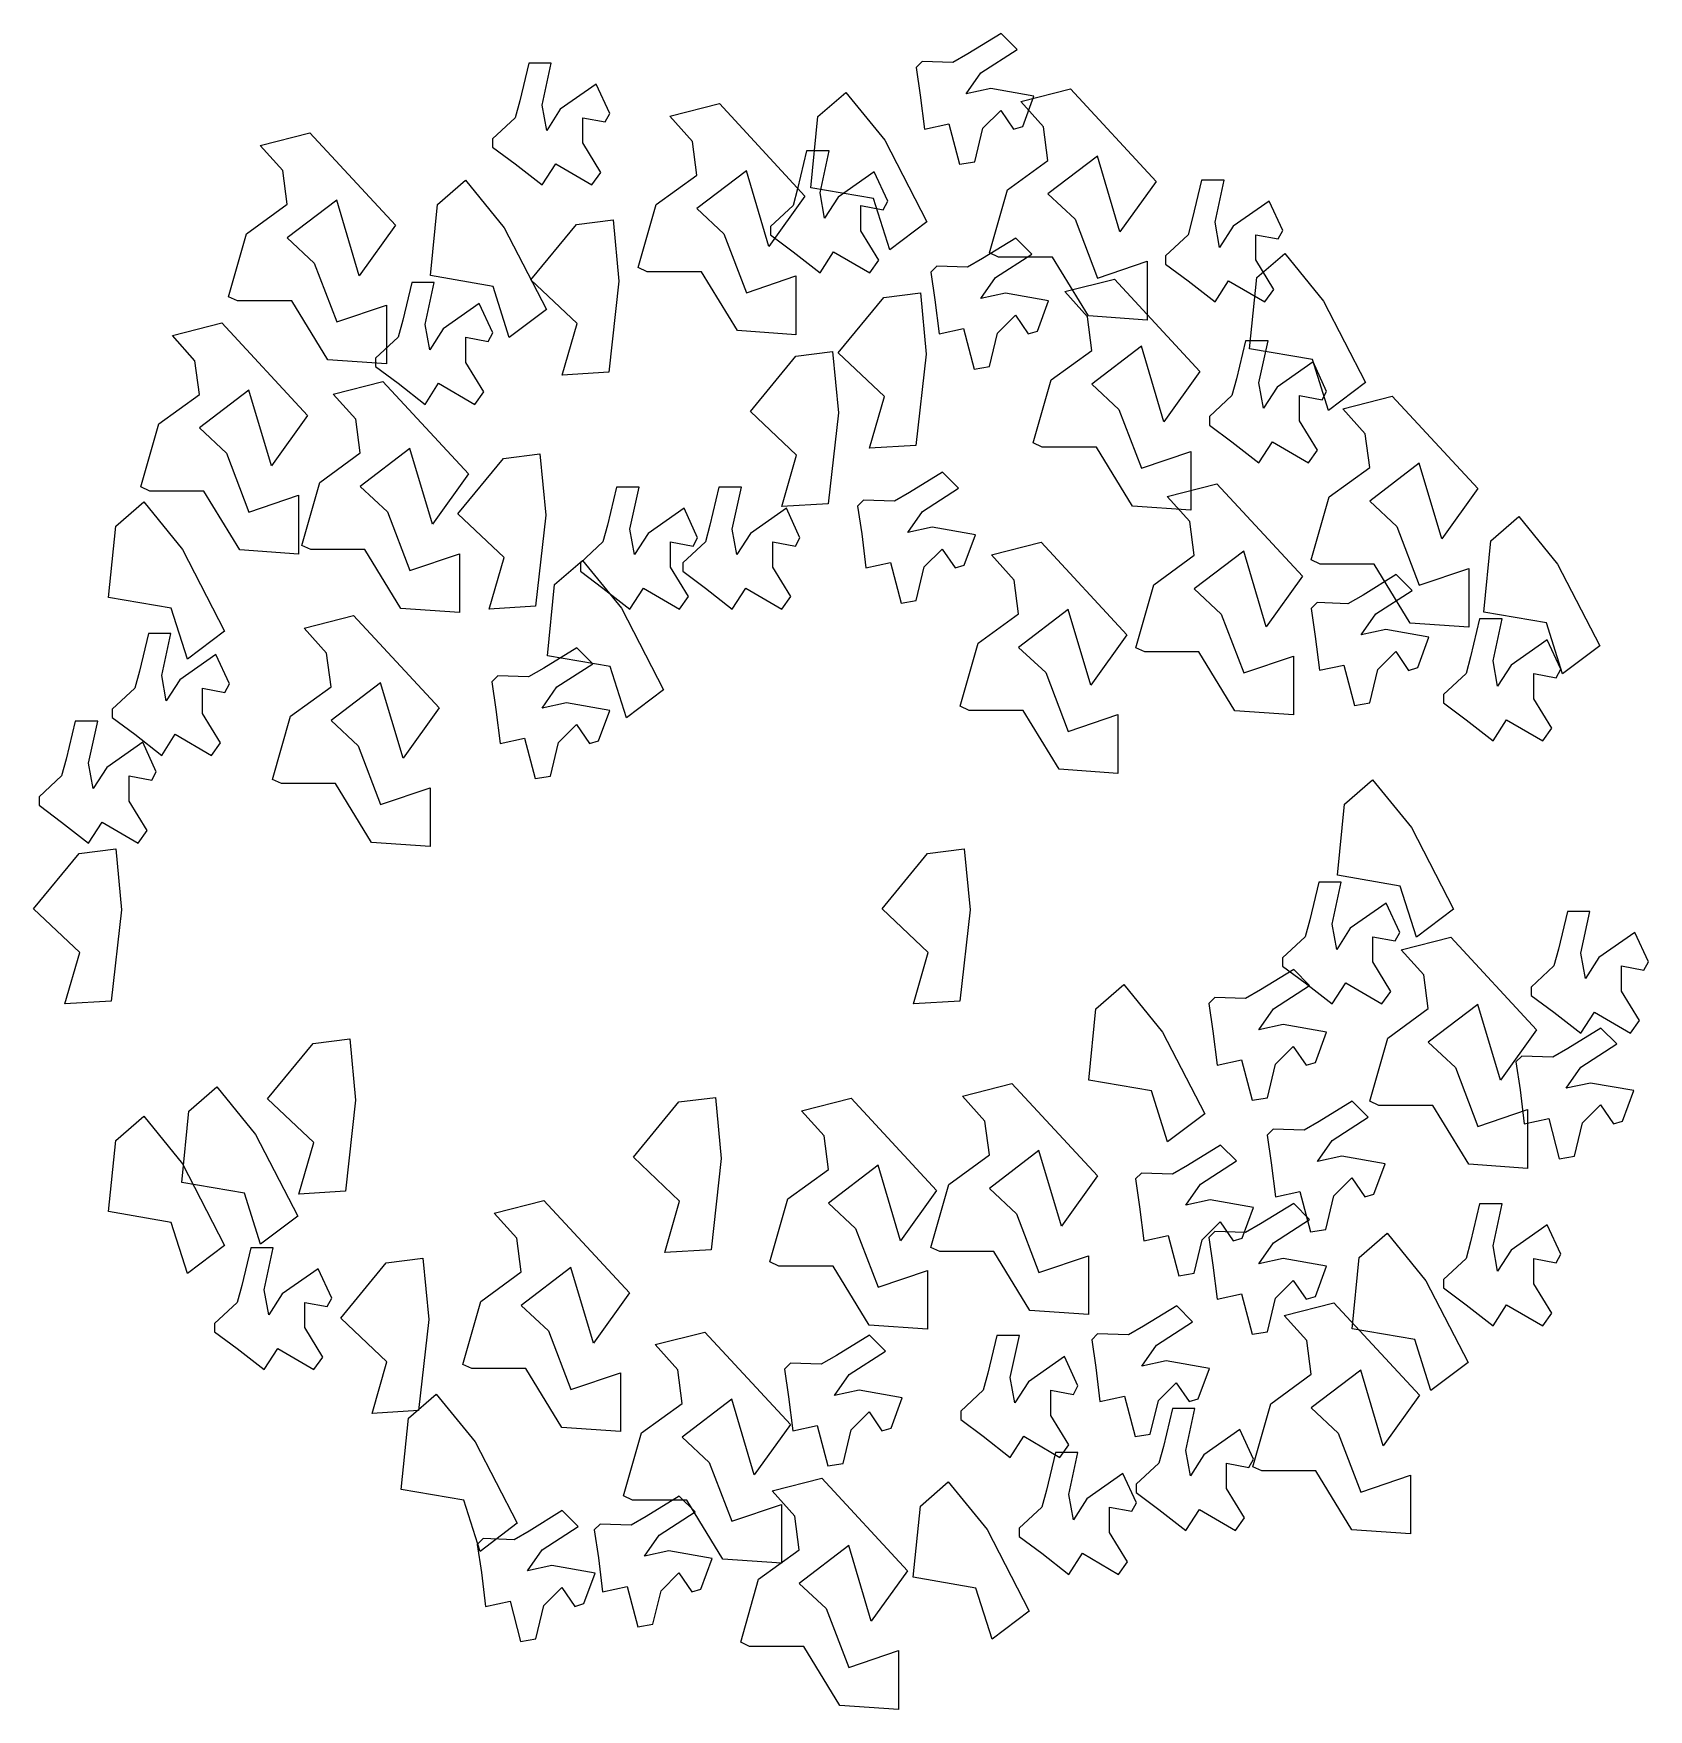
# Model space of a CAD drawing. Header units: millimetres. Extents: x 412.113 to 413.019, y 2606.029 to 2606.969.
import ezdxf

# ---------------------------------------------------------------- set-up
doc = ezdxf.new("R2010")
doc.units = ezdxf.units.MM
doc.header["$LTSCALE"] = 10
doc.layers.add('Vegetais', color=94, linetype='Continuous')

msp = doc.modelspace()

# ---------------------------------------------------------------- linework, layer by layer
at = {"layer": 'Vegetais'}
for p, q in [((412.65569, 2606.96947), (412.6371, 2606.95802)), ((412.66464, 2606.96052), (412.65569, 2606.96947)), ((412.6371, 2606.95802), (412.62863, 2606.95316)), ((412.64436, 2606.94747), (412.66464, 2606.96052)), ((412.39054, 2606.95286), (412.38549, 2606.93163)), ((412.4032, 2606.95286), (412.39054, 2606.95286)), ((412.39809, 2606.92929), (412.4032, 2606.95286)), ((412.61133, 2606.95376), (412.608, 2606.95042)), ((412.608, 2606.95042), (412.61028, 2606.93481)), ((412.62863, 2606.95316), (412.61133, 2606.95376)), ((412.42845, 2606.94105), (412.40825, 2606.92691)), ((412.43605, 2606.92453), (412.42845, 2606.94105)), ((412.63613, 2606.93562), (412.64436, 2606.94747)), ((412.64986, 2606.9386), (412.63613, 2606.93562)), ((412.67414, 2606.93431), (412.64986, 2606.9386)), ((412.6668, 2606.93128), (412.6946, 2606.93837)), ((412.6946, 2606.93837), (412.74266, 2606.88642)), ((412.38549, 2606.93163), (412.38294, 2606.9222)), ((412.40064, 2606.9151), (412.39809, 2606.92929)), ((412.46974, 2606.92307), (412.49754, 2606.93016)), ((412.49754, 2606.93016), (412.5456, 2606.87821)), ((412.55291, 2606.92281), (412.56857, 2606.93637)), ((412.56857, 2606.93637), (412.59034, 2606.90959)), ((412.61028, 2606.93481), (412.61265, 2606.91575)), ((412.67945, 2606.91714), (412.6668, 2606.93128)), ((412.66783, 2606.91725), (412.67414, 2606.93431)), ((412.38294, 2606.9222), (412.37029, 2606.91039)), ((412.40825, 2606.92691), (412.40064, 2606.9151)), ((412.4209, 2606.9222), (412.4335, 2606.91982)), ((412.4209, 2606.90801), (412.4209, 2606.9222)), ((412.4335, 2606.91982), (412.43605, 2606.92453)), ((412.48239, 2606.90892), (412.46974, 2606.92307)), ((412.54886, 2606.88279), (412.55291, 2606.92281)), ((412.64544, 2606.91628), (412.65547, 2606.92632)), ((412.65547, 2606.92632), (412.6627, 2606.91573)), ((412.23984, 2606.90664), (412.26764, 2606.91374)), ((412.26764, 2606.91374), (412.3157, 2606.86179)), ((412.37029, 2606.91039), (412.37029, 2606.90568)), ((412.61265, 2606.91575), (412.62637, 2606.91872)), ((412.62637, 2606.91872), (412.63234, 2606.89605)), ((412.6409, 2606.89746), (412.64544, 2606.91628)), ((412.6627, 2606.91573), (412.66783, 2606.91725)), ((412.68195, 2606.89823), (412.67945, 2606.91714)), ((412.25249, 2606.8925), (412.23984, 2606.90664)), ((412.37029, 2606.90568), (412.38294, 2606.89625)), ((412.431, 2606.89148), (412.4209, 2606.90801)), ((412.48489, 2606.89002), (412.48239, 2606.90892)), ((412.54655, 2606.9036), (412.5415, 2606.88236)), ((412.5592, 2606.9036), (412.54655, 2606.9036)), ((412.5541, 2606.88003), (412.5592, 2606.9036)), ((412.59034, 2606.90959), (412.61396, 2606.86382)), ((412.70976, 2606.90061), (412.68195, 2606.87938)), ((412.72241, 2606.85814), (412.70976, 2606.90061)), ((412.25499, 2606.8736), (412.25249, 2606.8925)), ((412.38294, 2606.89625), (412.39809, 2606.88444)), ((412.39809, 2606.88444), (412.40569, 2606.89625)), ((412.40569, 2606.89625), (412.42595, 2606.88444)), ((412.42595, 2606.88444), (412.431, 2606.89148)), ((412.5127, 2606.8924), (412.48489, 2606.87117)), ((412.52535, 2606.84993), (412.5127, 2606.8924)), ((412.58445, 2606.89179), (412.56425, 2606.87765)), ((412.59206, 2606.87526), (412.58445, 2606.89179)), ((412.63234, 2606.89605), (412.6409, 2606.89746)), ((412.6592, 2606.88171), (412.68195, 2606.89823)), ((412.33942, 2606.87354), (412.35509, 2606.88711)), ((412.35509, 2606.88711), (412.37686, 2606.86033)), ((412.46214, 2606.8735), (412.48489, 2606.89002)), ((412.5415, 2606.88236), (412.53895, 2606.87293)), ((412.58406, 2606.87676), (412.54886, 2606.88279)), ((412.6491, 2606.84633), (412.6592, 2606.88171)), ((412.74266, 2606.88642), (412.72241, 2606.85814)), ((412.76824, 2606.88718), (412.76319, 2606.86594)), ((412.7809, 2606.88718), (412.76824, 2606.88718)), ((412.77579, 2606.86361), (412.7809, 2606.88718)), ((412.23224, 2606.85708), (412.25499, 2606.8736)), ((412.28279, 2606.87598), (412.25499, 2606.85474)), ((412.29545, 2606.83351), (412.28279, 2606.87598)), ((412.33538, 2606.83352), (412.33942, 2606.87354)), ((412.45204, 2606.83812), (412.46214, 2606.8735)), ((412.5456, 2606.87821), (412.52535, 2606.84993)), ((412.53895, 2606.87293), (412.52629, 2606.86112)), ((412.55665, 2606.86584), (412.5541, 2606.88003)), ((412.56425, 2606.87765), (412.55665, 2606.86584)), ((412.57691, 2606.87293), (412.5895, 2606.87055)), ((412.57691, 2606.85874), (412.57691, 2606.87293)), ((412.59316, 2606.84807), (412.58406, 2606.87676)), ((412.5895, 2606.87055), (412.59206, 2606.87526)), ((412.68195, 2606.87938), (412.69716, 2606.86518)), ((412.80615, 2606.87537), (412.78595, 2606.86123)), ((412.81375, 2606.85884), (412.80615, 2606.87537)), ((412.41736, 2606.86225), (412.43792, 2606.86485)), ((412.43792, 2606.86485), (412.44118, 2606.83049)), ((412.48489, 2606.87117), (412.5001, 2606.85697)), ((412.61396, 2606.86382), (412.59316, 2606.84807)), ((412.69716, 2606.86518), (412.70976, 2606.83214)), ((412.76319, 2606.86594), (412.76064, 2606.85651)), ((412.77834, 2606.84942), (412.77579, 2606.86361)), ((412.22214, 2606.8217), (412.23224, 2606.85708)), ((412.25499, 2606.85474), (412.27019, 2606.84055)), ((412.3157, 2606.86179), (412.29545, 2606.83351)), ((412.37686, 2606.86033), (412.40048, 2606.81456)), ((412.39179, 2606.8312), (412.41736, 2606.86225)), ((412.5001, 2606.85697), (412.5127, 2606.82393)), ((412.52629, 2606.86112), (412.52629, 2606.85641)), ((412.52629, 2606.85641), (412.53895, 2606.84698)), ((412.58701, 2606.84222), (412.57691, 2606.85874)), ((412.6639, 2606.85451), (412.64531, 2606.84307)), ((412.67285, 2606.84557), (412.6639, 2606.85451)), ((412.76064, 2606.85651), (412.74799, 2606.8447)), ((412.78595, 2606.86123), (412.77834, 2606.84942)), ((412.7986, 2606.85651), (412.8112, 2606.85413)), ((412.7986, 2606.84232), (412.7986, 2606.85651)), ((412.8112, 2606.85413), (412.81375, 2606.85884)), ((412.53895, 2606.84698), (412.5541, 2606.83517)), ((412.5541, 2606.83517), (412.5617, 2606.84698)), ((412.5617, 2606.84698), (412.58196, 2606.83517)), ((412.65415, 2606.84395), (412.6491, 2606.84633)), ((412.65257, 2606.83251), (412.67285, 2606.84557)), ((412.74799, 2606.8447), (412.74799, 2606.83999)), ((412.79923, 2606.83249), (412.8149, 2606.84605)), ((412.8149, 2606.84605), (412.83667, 2606.81927)), ((412.27019, 2606.84055), (412.28279, 2606.80751)), ((412.45709, 2606.83574), (412.45204, 2606.83812)), ((412.48744, 2606.83574), (412.45709, 2606.83574)), ((412.50765, 2606.80269), (412.48744, 2606.83574)), ((412.58196, 2606.83517), (412.58701, 2606.84222)), ((412.61955, 2606.83881), (412.61621, 2606.83547)), ((412.61621, 2606.83547), (412.61849, 2606.81986)), ((412.63684, 2606.83821), (412.61955, 2606.83881)), ((412.64531, 2606.84307), (412.63684, 2606.83821)), ((412.6845, 2606.84395), (412.65415, 2606.84395)), ((412.70471, 2606.8109), (412.6845, 2606.84395)), ((412.70976, 2606.83214), (412.73761, 2606.84162)), ((412.73761, 2606.84162), (412.73761, 2606.80857)), ((412.74799, 2606.83999), (412.76064, 2606.83056)), ((412.8087, 2606.8258), (412.7986, 2606.84232)), ((412.32486, 2606.8297), (412.31981, 2606.80846)), ((412.33751, 2606.8297), (412.32486, 2606.8297)), ((412.33241, 2606.80613), (412.33751, 2606.8297)), ((412.37058, 2606.82749), (412.33538, 2606.83352)), ((412.37967, 2606.7988), (412.37058, 2606.82749)), ((412.41774, 2606.80665), (412.39179, 2606.8312)), ((412.44118, 2606.83049), (412.43544, 2606.77931)), ((412.5127, 2606.82393), (412.54055, 2606.83341)), ((412.54055, 2606.83341), (412.54055, 2606.80036)), ((412.64434, 2606.82067), (412.65257, 2606.83251)), ((412.69143, 2606.82454), (412.71924, 2606.83163)), ((412.71924, 2606.83163), (412.7673, 2606.77968)), ((412.76064, 2606.83056), (412.77579, 2606.81875)), ((412.77579, 2606.81875), (412.78339, 2606.83056)), ((412.78339, 2606.83056), (412.80365, 2606.81875)), ((412.79518, 2606.79247), (412.79923, 2606.83249)), ((412.80365, 2606.81875), (412.8087, 2606.8258)), ((412.22719, 2606.81932), (412.22214, 2606.8217)), ((412.25754, 2606.81932), (412.22719, 2606.81932)), ((412.27774, 2606.78627), (412.25754, 2606.81932)), ((412.28279, 2606.80751), (412.31065, 2606.81699)), ((412.31065, 2606.81699), (412.31065, 2606.78394)), ((412.36276, 2606.81789), (412.34256, 2606.80375)), ((412.37036, 2606.80137), (412.36276, 2606.81789)), ((412.56422, 2606.79014), (412.58979, 2606.8212)), ((412.58979, 2606.8212), (412.61035, 2606.82379)), ((412.61035, 2606.82379), (412.61361, 2606.78943)), ((412.61849, 2606.81986), (412.62086, 2606.8008)), ((412.65807, 2606.82365), (412.64434, 2606.82067)), ((412.68235, 2606.81936), (412.65807, 2606.82365)), ((412.67605, 2606.8023), (412.68235, 2606.81936)), ((412.70409, 2606.81039), (412.69143, 2606.82454)), ((412.83667, 2606.81927), (412.86028, 2606.77351)), ((412.19057, 2606.7999), (412.21838, 2606.807)), ((412.21838, 2606.807), (412.26644, 2606.75505)), ((412.31981, 2606.80846), (412.31725, 2606.79904)), ((412.40048, 2606.81456), (412.37967, 2606.7988)), ((412.40939, 2606.77774), (412.41774, 2606.80665)), ((412.65365, 2606.80133), (412.66368, 2606.81137)), ((412.66368, 2606.81137), (412.67091, 2606.80078)), ((412.70658, 2606.79149), (412.70409, 2606.81039)), ((412.73761, 2606.80857), (412.70471, 2606.8109)), ((412.20323, 2606.78576), (412.19057, 2606.7999)), ((412.31725, 2606.79904), (412.3046, 2606.78723)), ((412.33496, 2606.79194), (412.33241, 2606.80613)), ((412.34256, 2606.80375), (412.33496, 2606.79194)), ((412.35521, 2606.79904), (412.36781, 2606.79665)), ((412.35521, 2606.78484), (412.35521, 2606.79904)), ((412.36781, 2606.79665), (412.37036, 2606.80137)), ((412.54055, 2606.80036), (412.50765, 2606.80269)), ((412.62086, 2606.8008), (412.63458, 2606.80377)), ((412.63458, 2606.80377), (412.64056, 2606.7811)), ((412.64911, 2606.78251), (412.65365, 2606.80133)), ((412.67091, 2606.80078), (412.67605, 2606.8023)), ((412.51496, 2606.7573), (412.54052, 2606.78835)), ((412.54052, 2606.78835), (412.56108, 2606.79095)), ((412.56108, 2606.79095), (412.56434, 2606.75659)), ((412.59017, 2606.7656), (412.56422, 2606.79014)), ((412.61361, 2606.78943), (412.60787, 2606.73825)), ((412.68383, 2606.77497), (412.70658, 2606.79149)), ((412.73439, 2606.79387), (412.70658, 2606.77264)), ((412.74704, 2606.7514), (412.73439, 2606.79387)), ((412.79287, 2606.79686), (412.78782, 2606.77562)), ((412.80553, 2606.79686), (412.79287, 2606.79686)), ((412.83039, 2606.78644), (412.79518, 2606.79247)), ((412.80042, 2606.77329), (412.80553, 2606.79686)), ((412.20572, 2606.76686), (412.20323, 2606.78576)), ((412.31065, 2606.78394), (412.27774, 2606.78627)), ((412.3046, 2606.78723), (412.3046, 2606.78251)), ((412.3046, 2606.78251), (412.31725, 2606.77309)), ((412.36531, 2606.76832), (412.35521, 2606.78484)), ((412.43544, 2606.77931), (412.40939, 2606.77774)), ((412.64056, 2606.7811), (412.64911, 2606.78251)), ((412.7673, 2606.77968), (412.74704, 2606.7514)), ((412.83078, 2606.78505), (412.81058, 2606.77091)), ((412.83948, 2606.75775), (412.83039, 2606.78644)), ((412.83838, 2606.76852), (412.83078, 2606.78505)), ((412.23353, 2606.76924), (412.20572, 2606.748)), ((412.24618, 2606.72677), (412.23353, 2606.76924)), ((412.28089, 2606.76706), (412.3087, 2606.77416)), ((412.3087, 2606.77416), (412.35676, 2606.7222)), ((412.31725, 2606.77309), (412.33241, 2606.76128)), ((412.33241, 2606.76128), (412.34001, 2606.77309)), ((412.34001, 2606.77309), (412.36026, 2606.76128)), ((412.67373, 2606.73959), (412.68383, 2606.77497)), ((412.70658, 2606.77264), (412.72179, 2606.75844)), ((412.78782, 2606.77562), (412.78527, 2606.76619)), ((412.80298, 2606.7591), (412.80042, 2606.77329)), ((412.81058, 2606.77091), (412.80298, 2606.7591)), ((412.86028, 2606.77351), (412.83948, 2606.75775)), ((412.18297, 2606.75033), (412.20572, 2606.76686)), ((412.29355, 2606.75292), (412.28089, 2606.76706)), ((412.36026, 2606.76128), (412.36531, 2606.76832)), ((412.58182, 2606.73668), (412.59017, 2606.7656)), ((412.78527, 2606.76619), (412.77262, 2606.75438)), ((412.82323, 2606.76619), (412.83583, 2606.76381)), ((412.82323, 2606.752), (412.82323, 2606.76619)), ((412.83583, 2606.76381), (412.83838, 2606.76852)), ((412.84744, 2606.75885), (412.87524, 2606.76594)), ((412.87524, 2606.76594), (412.9233, 2606.71399)), ((412.17287, 2606.71496), (412.18297, 2606.75033)), ((412.26644, 2606.75505), (412.24618, 2606.72677)), ((412.29604, 2606.73401), (412.29355, 2606.75292)), ((412.5409, 2606.73275), (412.51496, 2606.7573)), ((412.56434, 2606.75659), (412.5586, 2606.70541)), ((412.72179, 2606.75844), (412.73439, 2606.7254)), ((412.77262, 2606.75438), (412.77262, 2606.74967)), ((412.83333, 2606.73548), (412.82323, 2606.752)), ((412.86009, 2606.74471), (412.84744, 2606.75885)), ((412.20572, 2606.748), (412.22093, 2606.73381)), ((412.77262, 2606.74967), (412.78527, 2606.74024)), ((412.86259, 2606.7258), (412.86009, 2606.74471)), ((412.22093, 2606.73381), (412.23353, 2606.70077)), ((412.27329, 2606.71749), (412.29604, 2606.73401)), ((412.32385, 2606.7364), (412.29604, 2606.71516)), ((412.3365, 2606.69392), (412.32385, 2606.7364)), ((412.37631, 2606.73088), (412.39687, 2606.73347)), ((412.39687, 2606.73347), (412.40012, 2606.69912)), ((412.53255, 2606.70384), (412.5409, 2606.73275)), ((412.60787, 2606.73825), (412.58182, 2606.73668)), ((412.67878, 2606.73721), (412.67373, 2606.73959)), ((412.70914, 2606.73721), (412.67878, 2606.73721)), ((412.72934, 2606.70416), (412.70914, 2606.73721)), ((412.73439, 2606.7254), (412.76225, 2606.73488)), ((412.76225, 2606.73488), (412.76225, 2606.70183)), ((412.78527, 2606.74024), (412.80042, 2606.72843)), ((412.80042, 2606.72843), (412.80803, 2606.74024)), ((412.80803, 2606.74024), (412.82828, 2606.72843)), ((412.82828, 2606.72843), (412.83333, 2606.73548)), ((412.35676, 2606.7222), (412.3365, 2606.69392)), ((412.35074, 2606.69983), (412.37631, 2606.73088)), ((412.62285, 2606.72314), (412.60426, 2606.7117)), ((412.63179, 2606.71419), (412.62285, 2606.72314)), ((412.83984, 2606.70928), (412.86259, 2606.7258)), ((412.89039, 2606.72819), (412.86259, 2606.70695)), ((412.90305, 2606.68571), (412.89039, 2606.72819)), ((412.17792, 2606.71258), (412.17287, 2606.71496)), ((412.20828, 2606.71258), (412.17792, 2606.71258)), ((412.22848, 2606.67953), (412.20828, 2606.71258)), ((412.26319, 2606.68211), (412.27329, 2606.71749)), ((412.29604, 2606.71516), (412.31125, 2606.70097)), ((412.43981, 2606.71475), (412.43476, 2606.69351)), ((412.45246, 2606.71475), (412.43981, 2606.71475)), ((412.44736, 2606.69118), (412.45246, 2606.71475)), ((412.49729, 2606.71475), (412.49224, 2606.69351)), ((412.50994, 2606.71475), (412.49729, 2606.71475)), ((412.50483, 2606.69118), (412.50994, 2606.71475)), ((412.61152, 2606.70114), (412.63179, 2606.71419)), ((412.74891, 2606.70958), (412.77671, 2606.71668)), ((412.77671, 2606.71668), (412.82477, 2606.66473)), ((412.9233, 2606.71399), (412.90305, 2606.68571)), ((412.15879, 2606.6929), (412.17445, 2606.70647)), ((412.17445, 2606.70647), (412.19622, 2606.67969)), ((412.23353, 2606.70077), (412.26139, 2606.71024)), ((412.26139, 2606.71024), (412.26139, 2606.6772)), ((412.47771, 2606.70294), (412.45751, 2606.6888)), ((412.48532, 2606.68642), (412.47771, 2606.70294)), ((412.53519, 2606.70294), (412.51499, 2606.6888)), ((412.5586, 2606.70541), (412.53255, 2606.70384)), ((412.54279, 2606.68642), (412.53519, 2606.70294)), ((412.57849, 2606.70743), (412.57516, 2606.7041)), ((412.57516, 2606.7041), (412.57744, 2606.68849)), ((412.59579, 2606.70684), (412.57849, 2606.70743)), ((412.60426, 2606.7117), (412.59579, 2606.70684)), ((412.76225, 2606.70183), (412.72934, 2606.70416)), ((412.76156, 2606.69544), (412.74891, 2606.70958)), ((412.82974, 2606.6739), (412.83984, 2606.70928)), ((412.86259, 2606.70695), (412.8778, 2606.69276)), ((412.31125, 2606.70097), (412.32385, 2606.66792)), ((412.37669, 2606.67528), (412.35074, 2606.69983)), ((412.40012, 2606.69912), (412.39439, 2606.64794)), ((412.43476, 2606.69351), (412.43221, 2606.68408)), ((412.49224, 2606.69351), (412.48968, 2606.68408)), ((412.60329, 2606.6893), (412.61152, 2606.70114)), ((412.76406, 2606.67654), (412.76156, 2606.69544)), ((412.9306, 2606.68469), (412.94627, 2606.69826)), ((412.94627, 2606.69826), (412.96804, 2606.67148)), ((412.15474, 2606.65289), (412.15879, 2606.6929)), ((412.43221, 2606.68408), (412.41955, 2606.67228)), ((412.44991, 2606.67699), (412.44736, 2606.69118)), ((412.45751, 2606.6888), (412.44991, 2606.67699)), ((412.47017, 2606.68408), (412.48276, 2606.6817)), ((412.47017, 2606.66989), (412.47017, 2606.68408)), ((412.48968, 2606.68408), (412.47703, 2606.67228)), ((412.48276, 2606.6817), (412.48532, 2606.68642)), ((412.50739, 2606.67699), (412.50483, 2606.69118)), ((412.51499, 2606.6888), (412.50739, 2606.67699)), ((412.52764, 2606.68408), (412.54024, 2606.6817)), ((412.52764, 2606.66989), (412.52764, 2606.68408)), ((412.54024, 2606.6817), (412.54279, 2606.68642)), ((412.57744, 2606.68849), (412.5798, 2606.66942)), ((412.61702, 2606.69227), (412.60329, 2606.6893)), ((412.6413, 2606.68799), (412.61702, 2606.69227)), ((412.63499, 2606.67093), (412.6413, 2606.68799)), ((412.8778, 2606.69276), (412.89039, 2606.65971)), ((412.92656, 2606.64467), (412.9306, 2606.68469)), ((412.19622, 2606.67969), (412.21984, 2606.63392)), ((412.26139, 2606.6772), (412.22848, 2606.67953)), ((412.26824, 2606.67973), (412.26319, 2606.68211)), ((412.2986, 2606.67973), (412.26824, 2606.67973)), ((412.3188, 2606.64669), (412.2986, 2606.67973)), ((412.32385, 2606.66792), (412.35171, 2606.6774)), ((412.35171, 2606.6774), (412.35171, 2606.64436)), ((412.36834, 2606.64636), (412.37669, 2606.67528)), ((412.61259, 2606.66996), (412.62263, 2606.67999)), ((412.62263, 2606.67999), (412.62985, 2606.6694)), ((412.65038, 2606.67674), (412.67818, 2606.68384)), ((412.66303, 2606.6626), (412.65038, 2606.67674)), ((412.67818, 2606.68384), (412.72624, 2606.63189)), ((412.74131, 2606.66002), (412.76406, 2606.67654)), ((412.79186, 2606.67892), (412.76406, 2606.65768)), ((412.80452, 2606.63645), (412.79186, 2606.67892)), ((412.40511, 2606.66006), (412.42078, 2606.67363)), ((412.41955, 2606.67228), (412.41955, 2606.66756)), ((412.41955, 2606.66756), (412.43221, 2606.65814)), ((412.42078, 2606.67363), (412.44255, 2606.64685)), ((412.48027, 2606.65337), (412.47017, 2606.66989)), ((412.47703, 2606.67228), (412.47703, 2606.66756)), ((412.47703, 2606.66756), (412.48968, 2606.65814)), ((412.53774, 2606.65337), (412.52764, 2606.66989)), ((412.5798, 2606.66942), (412.59353, 2606.6724)), ((412.59353, 2606.6724), (412.5995, 2606.64972)), ((412.60805, 2606.65113), (412.61259, 2606.66996)), ((412.62985, 2606.6694), (412.63499, 2606.67093)), ((412.83479, 2606.67152), (412.82974, 2606.6739)), ((412.86514, 2606.67152), (412.83479, 2606.67152)), ((412.87738, 2606.66567), (412.8588, 2606.65422)), ((412.88534, 2606.63848), (412.86514, 2606.67152)), ((412.88633, 2606.65672), (412.87738, 2606.66567)), ((412.89039, 2606.65971), (412.91825, 2606.66919)), ((412.91825, 2606.66919), (412.91825, 2606.63615)), ((412.96804, 2606.67148), (412.99166, 2606.62571)), ((412.40106, 2606.62004), (412.40511, 2606.66006)), ((412.43221, 2606.65814), (412.44736, 2606.64633)), ((412.44736, 2606.64633), (412.45496, 2606.65814)), ((412.45496, 2606.65814), (412.47522, 2606.64633)), ((412.48968, 2606.65814), (412.50483, 2606.64633)), ((412.50483, 2606.64633), (412.51244, 2606.65814)), ((412.51244, 2606.65814), (412.53269, 2606.64633)), ((412.66553, 2606.64369), (412.66303, 2606.6626)), ((412.73121, 2606.62464), (412.74131, 2606.66002)), ((412.76406, 2606.65768), (412.77927, 2606.64349)), ((412.82477, 2606.66473), (412.80452, 2606.63645)), ((412.86605, 2606.64366), (412.88633, 2606.65672)), ((412.18994, 2606.64685), (412.15474, 2606.65289)), ((412.19904, 2606.61816), (412.18994, 2606.64685)), ((412.35171, 2606.64436), (412.3188, 2606.64669)), ((412.39439, 2606.64794), (412.36834, 2606.64636)), ((412.44255, 2606.64685), (412.46616, 2606.60108)), ((412.47522, 2606.64633), (412.48027, 2606.65337)), ((412.53269, 2606.64633), (412.53774, 2606.65337)), ((412.5995, 2606.64972), (412.60805, 2606.65113)), ((412.83303, 2606.64996), (412.82969, 2606.64662)), ((412.82969, 2606.64662), (412.83198, 2606.63101)), ((412.85032, 2606.64936), (412.83303, 2606.64996)), ((412.8588, 2606.65422), (412.85032, 2606.64936)), ((412.26447, 2606.63569), (412.29227, 2606.64278)), ((412.29227, 2606.64278), (412.34033, 2606.59083)), ((412.64278, 2606.62717), (412.66553, 2606.64369)), ((412.69333, 2606.64608), (412.66553, 2606.62484)), ((412.70599, 2606.60361), (412.69333, 2606.64608)), ((412.77927, 2606.64349), (412.79186, 2606.61045)), ((412.85782, 2606.63182), (412.86605, 2606.64366)), ((412.91825, 2606.63615), (412.88534, 2606.63848)), ((412.92425, 2606.64085), (412.9192, 2606.61961)), ((412.9369, 2606.64085), (412.92425, 2606.64085)), ((412.96176, 2606.63864), (412.92656, 2606.64467)), ((412.9318, 2606.61728), (412.9369, 2606.64085)), ((412.97085, 2606.60995), (412.96176, 2606.63864)), ((412.17706, 2606.63264), (412.17201, 2606.6114)), ((412.18972, 2606.63264), (412.17706, 2606.63264)), ((412.18461, 2606.60907), (412.18972, 2606.63264)), ((412.21984, 2606.63392), (412.19904, 2606.61816)), ((412.27712, 2606.62155), (412.26447, 2606.63569)), ((412.72624, 2606.63189), (412.70599, 2606.60361)), ((412.83198, 2606.63101), (412.83434, 2606.61195)), ((412.87155, 2606.6348), (412.85782, 2606.63182)), ((412.89583, 2606.63051), (412.87155, 2606.6348)), ((412.88953, 2606.61345), (412.89583, 2606.63051)), ((412.96215, 2606.62904), (412.94195, 2606.6149)), ((412.96975, 2606.61252), (412.96215, 2606.62904)), ((412.21497, 2606.62083), (412.19477, 2606.60669)), ((412.22257, 2606.60431), (412.21497, 2606.62083)), ((412.27962, 2606.60264), (412.27712, 2606.62155)), ((412.41758, 2606.62461), (412.39899, 2606.61317)), ((412.43627, 2606.61401), (412.40106, 2606.62004)), ((412.42652, 2606.61566), (412.41758, 2606.62461)), ((412.63268, 2606.5918), (412.64278, 2606.62717)), ((412.66553, 2606.62484), (412.68074, 2606.61065)), ((412.73626, 2606.62226), (412.73121, 2606.62464)), ((412.76661, 2606.62226), (412.73626, 2606.62226)), ((412.78681, 2606.58921), (412.76661, 2606.62226)), ((412.79186, 2606.61045), (412.81972, 2606.61993)), ((412.81972, 2606.61993), (412.81972, 2606.58688)), ((412.86713, 2606.61248), (412.87717, 2606.62252)), ((412.87717, 2606.62252), (412.88439, 2606.61193)), ((412.9192, 2606.61961), (412.91665, 2606.61019)), ((412.99166, 2606.62571), (412.97085, 2606.60995)), ((412.17201, 2606.6114), (412.16946, 2606.60198)), ((412.18716, 2606.59488), (412.18461, 2606.60907)), ((412.37322, 2606.6089), (412.36989, 2606.60557)), ((412.39052, 2606.60831), (412.37322, 2606.6089)), ((412.39899, 2606.61317), (412.39052, 2606.60831)), ((412.40625, 2606.60261), (412.42652, 2606.61566)), ((412.44536, 2606.58532), (412.43627, 2606.61401)), ((412.68074, 2606.61065), (412.69333, 2606.5776)), ((412.83434, 2606.61195), (412.84806, 2606.61492)), ((412.84806, 2606.61492), (412.85404, 2606.59225)), ((412.86259, 2606.59366), (412.86713, 2606.61248)), ((412.88439, 2606.61193), (412.88953, 2606.61345)), ((412.91665, 2606.61019), (412.90399, 2606.59838)), ((412.93435, 2606.60309), (412.9318, 2606.61728)), ((412.94195, 2606.6149), (412.93435, 2606.60309)), ((412.9546, 2606.61019), (412.9672, 2606.6078)), ((412.9546, 2606.596), (412.9546, 2606.61019)), ((412.9672, 2606.6078), (412.96975, 2606.61252)), ((412.16946, 2606.60198), (412.15681, 2606.59017)), ((412.19477, 2606.60669), (412.18716, 2606.59488)), ((412.20742, 2606.58778), (412.20742, 2606.60198)), ((412.20742, 2606.60198), (412.22002, 2606.59959)), ((412.22002, 2606.59959), (412.22257, 2606.60431)), ((412.25687, 2606.58612), (412.27962, 2606.60264)), ((412.30742, 2606.60502), (412.27962, 2606.58379)), ((412.32008, 2606.56255), (412.30742, 2606.60502)), ((412.36989, 2606.60557), (412.37217, 2606.58996)), ((412.39802, 2606.59077), (412.40625, 2606.60261)), ((412.46616, 2606.60108), (412.44536, 2606.58532)), ((412.15681, 2606.59017), (412.15681, 2606.58545)), ((412.34033, 2606.59083), (412.32008, 2606.56255)), ((412.37217, 2606.58996), (412.37453, 2606.57089)), ((412.41175, 2606.59374), (412.39802, 2606.59077)), ((412.43603, 2606.58946), (412.41175, 2606.59374)), ((412.63773, 2606.58941), (412.63268, 2606.5918)), ((412.85404, 2606.59225), (412.86259, 2606.59366)), ((412.90399, 2606.59838), (412.90399, 2606.59366)), ((412.90399, 2606.59366), (412.91665, 2606.58424)), ((412.9647, 2606.57947), (412.9546, 2606.596)), ((412.13601, 2606.58337), (412.13096, 2606.56214)), ((412.14866, 2606.58337), (412.13601, 2606.58337)), ((412.14356, 2606.55981), (412.14866, 2606.58337)), ((412.15681, 2606.58545), (412.16946, 2606.57603)), ((412.21752, 2606.57126), (412.20742, 2606.58778)), ((412.24677, 2606.55074), (412.25687, 2606.58612)), ((412.27962, 2606.58379), (412.29483, 2606.5696)), ((412.40732, 2606.57143), (412.41736, 2606.58146)), ((412.41736, 2606.58146), (412.42458, 2606.57087)), ((412.42972, 2606.5724), (412.43603, 2606.58946)), ((412.66808, 2606.58941), (412.63773, 2606.58941)), ((412.68828, 2606.55637), (412.66808, 2606.58941)), ((412.69333, 2606.5776), (412.72119, 2606.58708)), ((412.72119, 2606.58708), (412.72119, 2606.55404)), ((412.81972, 2606.58688), (412.78681, 2606.58921)), ((412.91665, 2606.58424), (412.9318, 2606.57243)), ((412.9318, 2606.57243), (412.9394, 2606.58424)), ((412.9394, 2606.58424), (412.95965, 2606.57243)), ((412.17391, 2606.57157), (412.15371, 2606.55742)), ((412.16946, 2606.57603), (412.18461, 2606.56422)), ((412.18152, 2606.55504), (412.17391, 2606.57157)), ((412.18461, 2606.56422), (412.19221, 2606.57603)), ((412.19221, 2606.57603), (412.21247, 2606.56422)), ((412.21247, 2606.56422), (412.21752, 2606.57126)), ((412.37453, 2606.57089), (412.38826, 2606.57387)), ((412.38826, 2606.57387), (412.39423, 2606.55119)), ((412.40278, 2606.5526), (412.40732, 2606.57143)), ((412.42458, 2606.57087), (412.42972, 2606.5724)), ((412.95965, 2606.57243), (412.9647, 2606.57947)), ((412.13096, 2606.56214), (412.12841, 2606.55271)), ((412.29483, 2606.5696), (412.30742, 2606.53655)), ((412.12841, 2606.55271), (412.11575, 2606.5409)), ((412.14611, 2606.54562), (412.14356, 2606.55981)), ((412.15371, 2606.55742), (412.14611, 2606.54562)), ((412.16637, 2606.55271), (412.17896, 2606.55033)), ((412.16637, 2606.53852), (412.16637, 2606.55271)), ((412.17896, 2606.55033), (412.18152, 2606.55504)), ((412.39423, 2606.55119), (412.40278, 2606.5526)), ((412.72119, 2606.55404), (412.68828, 2606.55637)), ((412.25182, 2606.54836), (412.24677, 2606.55074)), ((412.28217, 2606.54836), (412.25182, 2606.54836)), ((412.30237, 2606.51531), (412.28217, 2606.54836)), ((412.30742, 2606.53655), (412.33528, 2606.54603)), ((412.33528, 2606.54603), (412.33528, 2606.51298)), ((412.8485, 2606.5369), (412.86416, 2606.55046)), ((412.86416, 2606.55046), (412.88593, 2606.52368)), ((412.11575, 2606.5409), (412.11575, 2606.53619)), ((412.11575, 2606.53619), (412.12841, 2606.52676)), ((412.17647, 2606.522), (412.16637, 2606.53852)), ((412.84445, 2606.49688), (412.8485, 2606.5369)), ((412.12841, 2606.52676), (412.14356, 2606.51495)), ((412.14356, 2606.51495), (412.15116, 2606.52676)), ((412.15116, 2606.52676), (412.17142, 2606.51495)), ((412.17142, 2606.51495), (412.17647, 2606.522)), ((412.33528, 2606.51298), (412.30237, 2606.51531)), ((412.88593, 2606.52368), (412.90955, 2606.47792)), ((412.11262, 2606.47813), (412.13819, 2606.50918)), ((412.13819, 2606.50918), (412.15875, 2606.51178)), ((412.15875, 2606.51178), (412.16201, 2606.47742)), ((412.58885, 2606.47813), (412.61442, 2606.50918)), ((412.61442, 2606.50918), (412.63498, 2606.51178)), ((412.63498, 2606.51178), (412.63824, 2606.47742)), ((412.87965, 2606.49085), (412.84445, 2606.49688)), ((412.83393, 2606.49306), (412.82888, 2606.47182)), ((412.84658, 2606.49306), (412.83393, 2606.49306)), ((412.84148, 2606.46949), (412.84658, 2606.49306)), ((412.88874, 2606.46216), (412.87965, 2606.49085)), ((412.13857, 2606.45359), (412.11262, 2606.47813)), ((412.16201, 2606.47742), (412.15627, 2606.42624)), ((412.6148, 2606.45359), (412.58885, 2606.47813)), ((412.63824, 2606.47742), (412.6325, 2606.42624)), ((412.87183, 2606.48125), (412.85163, 2606.46711)), ((412.87944, 2606.46472), (412.87183, 2606.48125)), ((412.90955, 2606.47792), (412.88874, 2606.46216)), ((412.82888, 2606.47182), (412.82633, 2606.46239)), ((412.84403, 2606.4553), (412.84148, 2606.46949)), ((412.97351, 2606.47663), (412.96846, 2606.4554)), ((412.98617, 2606.47663), (412.97351, 2606.47663)), ((412.98106, 2606.45307), (412.98617, 2606.47663)), ((412.82633, 2606.46239), (412.81367, 2606.45058)), ((412.85163, 2606.46711), (412.84403, 2606.4553)), ((412.86429, 2606.46239), (412.87688, 2606.46001)), ((412.86429, 2606.4482), (412.86429, 2606.46239)), ((412.87688, 2606.46001), (412.87944, 2606.46472)), ((412.88028, 2606.45505), (412.90809, 2606.46214)), ((412.90809, 2606.46214), (412.95615, 2606.41019)), ((413.01142, 2606.46482), (412.99122, 2606.45068)), ((413.01902, 2606.4483), (413.01142, 2606.46482)), ((412.13022, 2606.42467), (412.13857, 2606.45359)), ((412.60645, 2606.42467), (412.6148, 2606.45359)), ((412.81367, 2606.45058), (412.81367, 2606.44587)), ((412.89294, 2606.44091), (412.88028, 2606.45505)), ((412.96846, 2606.4554), (412.96591, 2606.44597)), ((412.98361, 2606.43887), (412.98106, 2606.45307)), ((412.99122, 2606.45068), (412.98361, 2606.43887)), ((412.81991, 2606.44397), (412.80132, 2606.43253)), ((412.81367, 2606.44587), (412.82633, 2606.43644)), ((412.82885, 2606.43503), (412.81991, 2606.44397)), ((412.87439, 2606.43168), (412.86429, 2606.4482)), ((412.89543, 2606.422), (412.89294, 2606.44091)), ((412.96591, 2606.44597), (412.95326, 2606.43416)), ((413.00387, 2606.44597), (413.01647, 2606.44359)), ((413.00387, 2606.43178), (413.00387, 2606.44597)), ((413.01647, 2606.44359), (413.01902, 2606.4483)), ((412.70891, 2606.42195), (412.72458, 2606.43551)), ((412.72458, 2606.43551), (412.74635, 2606.40873)), ((412.80132, 2606.43253), (412.79285, 2606.42767)), ((412.80858, 2606.42197), (412.82885, 2606.43503)), ((412.82633, 2606.43644), (412.84148, 2606.42463)), ((412.84148, 2606.42463), (412.84908, 2606.43644)), ((412.84908, 2606.43644), (412.86934, 2606.42463)), ((412.86934, 2606.42463), (412.87439, 2606.43168)), ((412.95326, 2606.43416), (412.95326, 2606.42945)), ((413.01397, 2606.41526), (413.00387, 2606.43178)), ((412.15627, 2606.42624), (412.13022, 2606.42467)), ((412.6325, 2606.42624), (412.60645, 2606.42467)), ((412.70486, 2606.38193), (412.70891, 2606.42195)), ((412.77555, 2606.42826), (412.77222, 2606.42493)), ((412.77222, 2606.42493), (412.7745, 2606.40932)), ((412.79285, 2606.42767), (412.77555, 2606.42826)), ((412.80035, 2606.41013), (412.80858, 2606.42197)), ((412.87268, 2606.40548), (412.89543, 2606.422)), ((412.92324, 2606.42439), (412.89543, 2606.40315)), ((412.93589, 2606.38191), (412.92324, 2606.42439)), ((412.95326, 2606.42945), (412.96591, 2606.42002)), ((412.81408, 2606.41311), (412.80035, 2606.41013)), ((412.83836, 2606.40882), (412.81408, 2606.41311)), ((412.96591, 2606.42002), (412.98106, 2606.40821)), ((412.98106, 2606.40821), (412.98866, 2606.42002)), ((412.98866, 2606.42002), (413.00892, 2606.40821)), ((413.00892, 2606.40821), (413.01397, 2606.41526)), ((412.244, 2606.37139), (412.26956, 2606.40244)), ((412.26956, 2606.40244), (412.29013, 2606.40504)), ((412.29013, 2606.40504), (412.29338, 2606.37068)), ((412.74635, 2606.40873), (412.76996, 2606.36296)), ((412.7745, 2606.40932), (412.77686, 2606.39026)), ((412.83205, 2606.39176), (412.83836, 2606.40882)), ((412.86258, 2606.3701), (412.87268, 2606.40548)), ((412.89543, 2606.40315), (412.91064, 2606.38896)), ((412.95615, 2606.41019), (412.93589, 2606.38191)), ((412.99233, 2606.41113), (412.97375, 2606.39968)), ((412.98101, 2606.38913), (413.00128, 2606.40218)), ((413.00128, 2606.40218), (412.99233, 2606.41113)), ((412.77686, 2606.39026), (412.79059, 2606.39323)), ((412.79059, 2606.39323), (412.79656, 2606.37056)), ((412.80965, 2606.39079), (412.81969, 2606.40083)), ((412.81969, 2606.40083), (412.82691, 2606.39023)), ((412.94798, 2606.39542), (412.94465, 2606.39209)), ((412.96528, 2606.39482), (412.94798, 2606.39542)), ((412.97375, 2606.39968), (412.96528, 2606.39482)), ((412.80511, 2606.37197), (412.80965, 2606.39079)), ((412.82691, 2606.39023), (412.83205, 2606.39176)), ((412.91064, 2606.38896), (412.92324, 2606.35591)), ((412.94465, 2606.39209), (412.94693, 2606.37648)), ((412.97278, 2606.37729), (412.98101, 2606.38913)), ((412.19984, 2606.36447), (412.21551, 2606.37804)), ((412.21551, 2606.37804), (412.23728, 2606.35126)), ((412.63396, 2606.37294), (412.66176, 2606.38004)), ((412.66176, 2606.38004), (412.70982, 2606.32808)), ((412.74007, 2606.3759), (412.70486, 2606.38193)), ((412.74916, 2606.34721), (412.74007, 2606.3759)), ((412.94693, 2606.37648), (412.94929, 2606.35741)), ((412.9865, 2606.38026), (412.97278, 2606.37729)), ((413.01079, 2606.37598), (412.9865, 2606.38026)), ((413.00448, 2606.35892), (413.01079, 2606.37598)), ((412.19579, 2606.32445), (412.19984, 2606.36447)), ((412.26995, 2606.34685), (412.244, 2606.37139)), ((412.29338, 2606.37068), (412.28765, 2606.3195)), ((412.44927, 2606.33855), (412.47484, 2606.3696)), ((412.47484, 2606.3696), (412.4954, 2606.3722)), ((412.4954, 2606.3722), (412.49865, 2606.33784)), ((412.54364, 2606.36473), (412.57144, 2606.37182)), ((412.55629, 2606.35059), (412.54364, 2606.36473)), ((412.57144, 2606.37182), (412.6195, 2606.31987)), ((412.64661, 2606.3588), (412.63396, 2606.37294)), ((412.79656, 2606.37056), (412.80511, 2606.37197)), ((412.85275, 2606.37008), (412.83416, 2606.35863)), ((412.8617, 2606.36113), (412.85275, 2606.37008)), ((412.86763, 2606.36772), (412.86258, 2606.3701)), ((412.89799, 2606.36772), (412.86763, 2606.36772)), ((412.91819, 2606.33468), (412.89799, 2606.36772)), ((412.92324, 2606.35591), (412.9511, 2606.36539)), ((412.9511, 2606.36539), (412.9511, 2606.33234)), ((412.98208, 2606.35795), (412.99212, 2606.36798)), ((412.99212, 2606.36798), (412.99934, 2606.35739)), ((412.15879, 2606.34805), (412.17445, 2606.36161)), ((412.17445, 2606.36161), (412.19622, 2606.33483)), ((412.64911, 2606.33989), (412.64661, 2606.3588)), ((412.76996, 2606.36296), (412.74916, 2606.34721)), ((412.83416, 2606.35863), (412.82569, 2606.35377)), ((412.84142, 2606.34807), (412.8617, 2606.36113)), ((412.94929, 2606.35741), (412.96302, 2606.36039)), ((412.96302, 2606.36039), (412.96899, 2606.33771)), ((412.97754, 2606.33912), (412.98208, 2606.35795)), ((412.99934, 2606.35739), (413.00448, 2606.35892)), ((412.15474, 2606.30803), (412.15879, 2606.34805)), ((412.23728, 2606.35126), (412.26089, 2606.30549)), ((412.2616, 2606.31793), (412.26995, 2606.34685)), ((412.55879, 2606.33168), (412.55629, 2606.35059)), ((412.77885, 2606.34544), (412.76027, 2606.334)), ((412.7878, 2606.3365), (412.77885, 2606.34544)), ((412.80839, 2606.35437), (412.80506, 2606.35103)), ((412.80506, 2606.35103), (412.80734, 2606.33542)), ((412.82569, 2606.35377), (412.80839, 2606.35437)), ((412.83319, 2606.33623), (412.84142, 2606.34807)), ((412.47522, 2606.314), (412.44927, 2606.33855)), ((412.49865, 2606.33784), (412.49292, 2606.28666)), ((412.62635, 2606.32337), (412.64911, 2606.33989)), ((412.67691, 2606.34228), (412.64911, 2606.32104)), ((412.68956, 2606.2998), (412.67691, 2606.34228)), ((412.76753, 2606.32344), (412.7878, 2606.3365)), ((412.84692, 2606.33921), (412.83319, 2606.33623)), ((412.8712, 2606.33492), (412.84692, 2606.33921)), ((412.96899, 2606.33771), (412.97754, 2606.33912)), ((412.19622, 2606.33483), (412.21984, 2606.28907)), ((412.53604, 2606.31516), (412.55879, 2606.33168)), ((412.58659, 2606.33407), (412.55879, 2606.31283)), ((412.59925, 2606.29159), (412.58659, 2606.33407)), ((412.70982, 2606.32808), (412.68956, 2606.2998)), ((412.7345, 2606.32973), (412.73116, 2606.3264)), ((412.75179, 2606.32914), (412.7345, 2606.32973)), ((412.76027, 2606.334), (412.75179, 2606.32914)), ((412.80734, 2606.33542), (412.80971, 2606.31636)), ((412.8425, 2606.31689), (412.85253, 2606.32693)), ((412.85253, 2606.32693), (412.85976, 2606.31634)), ((412.86489, 2606.31786), (412.8712, 2606.33492)), ((412.9511, 2606.33234), (412.91819, 2606.33468)), ((412.231, 2606.31842), (412.19579, 2606.32445)), ((412.24009, 2606.28973), (412.231, 2606.31842)), ((412.28765, 2606.3195), (412.2616, 2606.31793)), ((412.6195, 2606.31987), (412.59925, 2606.29159)), ((412.61625, 2606.288), (412.62635, 2606.32337)), ((412.64911, 2606.32104), (412.66431, 2606.30685)), ((412.73116, 2606.3264), (412.73345, 2606.31079)), ((412.75929, 2606.3116), (412.76753, 2606.32344)), ((412.80971, 2606.31636), (412.82343, 2606.31933)), ((412.82343, 2606.31933), (412.8294, 2606.29666)), ((412.85976, 2606.31634), (412.86489, 2606.31786)), ((412.18994, 2606.302), (412.15474, 2606.30803)), ((412.37121, 2606.30725), (412.39902, 2606.31435)), ((412.39902, 2606.31435), (412.44707, 2606.2624)), ((412.46687, 2606.28509), (412.47522, 2606.314)), ((412.52594, 2606.27978), (412.53604, 2606.31516)), ((412.55879, 2606.31283), (412.574, 2606.29864)), ((412.73345, 2606.31079), (412.73581, 2606.29173)), ((412.77302, 2606.31458), (412.75929, 2606.3116)), ((412.7973, 2606.31029), (412.77302, 2606.31458)), ((412.791, 2606.29323), (412.7973, 2606.31029)), ((412.81991, 2606.3126), (412.80132, 2606.30116)), ((412.82885, 2606.30365), (412.81991, 2606.3126)), ((412.83796, 2606.29807), (412.8425, 2606.31689)), ((412.92425, 2606.31242), (412.9192, 2606.29118)), ((412.9369, 2606.31242), (412.92425, 2606.31242)), ((412.9318, 2606.28885), (412.9369, 2606.31242)), ((412.19904, 2606.27331), (412.18994, 2606.302)), ((412.26089, 2606.30549), (412.24009, 2606.28973)), ((412.38386, 2606.29311), (412.37121, 2606.30725)), ((412.574, 2606.29864), (412.58659, 2606.26559)), ((412.66431, 2606.30685), (412.67691, 2606.2738)), ((412.7686, 2606.29226), (412.77864, 2606.3023)), ((412.77864, 2606.3023), (412.78586, 2606.2917)), ((412.80132, 2606.30116), (412.79285, 2606.29629)), ((412.80858, 2606.2906), (412.82885, 2606.30365)), ((412.96215, 2606.30061), (412.94195, 2606.28647)), ((412.96975, 2606.28409), (412.96215, 2606.30061)), ((412.21984, 2606.28907), (412.19904, 2606.27331)), ((412.38636, 2606.27421), (412.38386, 2606.29311)), ((412.73581, 2606.29173), (412.74953, 2606.2947)), ((412.74953, 2606.2947), (412.75551, 2606.27203)), ((412.76406, 2606.27344), (412.7686, 2606.29226)), ((412.77555, 2606.29689), (412.77222, 2606.29356)), ((412.77222, 2606.29356), (412.7745, 2606.27795)), ((412.79285, 2606.29629), (412.77555, 2606.29689)), ((412.78586, 2606.2917), (412.791, 2606.29323)), ((412.80035, 2606.27876), (412.80858, 2606.2906)), ((412.8294, 2606.29666), (412.83796, 2606.29807)), ((412.85671, 2606.28236), (412.87237, 2606.29593)), ((412.87237, 2606.29593), (412.89414, 2606.26915)), ((412.9192, 2606.29118), (412.91665, 2606.28175)), ((412.93435, 2606.27466), (412.9318, 2606.28885)), ((412.23454, 2606.28778), (412.22949, 2606.26655)), ((412.24719, 2606.28778), (412.23454, 2606.28778)), ((412.24209, 2606.26422), (412.24719, 2606.28778)), ((412.31062, 2606.27928), (412.33118, 2606.28188)), ((412.33118, 2606.28188), (412.33444, 2606.24752)), ((412.49292, 2606.28666), (412.46687, 2606.28509)), ((412.53099, 2606.2774), (412.52594, 2606.27978)), ((412.6213, 2606.28561), (412.61625, 2606.288)), ((412.65166, 2606.28561), (412.6213, 2606.28561)), ((412.67186, 2606.25257), (412.65166, 2606.28561)), ((412.67691, 2606.2738), (412.70477, 2606.28328)), ((412.70477, 2606.28328), (412.70477, 2606.25024)), ((412.81408, 2606.28173), (412.80035, 2606.27876)), ((412.83836, 2606.27745), (412.81408, 2606.28173)), ((412.85266, 2606.24234), (412.85671, 2606.28236)), ((412.91665, 2606.28175), (412.90399, 2606.26994)), ((412.94195, 2606.28647), (412.93435, 2606.27466)), ((412.9546, 2606.28175), (412.9672, 2606.27937)), ((412.9546, 2606.26756), (412.9546, 2606.28175)), ((412.9672, 2606.27937), (412.96975, 2606.28409)), ((412.27244, 2606.27598), (412.25224, 2606.26184)), ((412.28005, 2606.25945), (412.27244, 2606.27598)), ((412.28505, 2606.24823), (412.31062, 2606.27928)), ((412.36361, 2606.25768), (412.38636, 2606.27421)), ((412.41417, 2606.27659), (412.38636, 2606.25535)), ((412.42682, 2606.23412), (412.41417, 2606.27659)), ((412.56134, 2606.2774), (412.53099, 2606.2774)), ((412.58154, 2606.24436), (412.56134, 2606.2774)), ((412.58659, 2606.26559), (412.61445, 2606.27507)), ((412.61445, 2606.27507), (412.61445, 2606.24203)), ((412.75551, 2606.27203), (412.76406, 2606.27344)), ((412.7745, 2606.27795), (412.77686, 2606.25888)), ((412.83205, 2606.26039), (412.83836, 2606.27745)), ((412.22949, 2606.26655), (412.22694, 2606.25712)), ((412.24464, 2606.25003), (412.24209, 2606.26422)), ((412.25224, 2606.26184), (412.24464, 2606.25003)), ((412.44707, 2606.2624), (412.42682, 2606.23412)), ((412.77686, 2606.25888), (412.79059, 2606.26186)), ((412.79059, 2606.26186), (412.79656, 2606.23918)), ((412.80965, 2606.25942), (412.81969, 2606.26945)), ((412.81969, 2606.26945), (412.82691, 2606.25886)), ((412.89414, 2606.26915), (412.91776, 2606.22338)), ((412.90399, 2606.26994), (412.90399, 2606.26523)), ((412.90399, 2606.26523), (412.91665, 2606.2558)), ((412.9647, 2606.25104), (412.9546, 2606.26756)), ((412.22694, 2606.25712), (412.21428, 2606.24531)), ((412.2649, 2606.25712), (412.27749, 2606.25474)), ((412.2649, 2606.24293), (412.2649, 2606.25712)), ((412.27749, 2606.25474), (412.28005, 2606.25945)), ((412.35351, 2606.22231), (412.36361, 2606.25768)), ((412.38636, 2606.25535), (412.40157, 2606.24116)), ((412.70477, 2606.25024), (412.67186, 2606.25257)), ((412.75422, 2606.25512), (412.73563, 2606.24368)), ((412.76317, 2606.24618), (412.75422, 2606.25512)), ((412.80511, 2606.24059), (412.80965, 2606.25942)), ((412.8146, 2606.24978), (412.8424, 2606.25687)), ((412.82691, 2606.25886), (412.83205, 2606.26039)), ((412.8424, 2606.25687), (412.89046, 2606.20492)), ((412.91665, 2606.2558), (412.9318, 2606.244)), ((412.9318, 2606.244), (412.9394, 2606.2558)), ((412.9394, 2606.2558), (412.95965, 2606.244)), ((412.21428, 2606.24531), (412.21428, 2606.2406)), ((412.275, 2606.22641), (412.2649, 2606.24293)), ((412.311, 2606.22368), (412.28505, 2606.24823)), ((412.33444, 2606.24752), (412.3287, 2606.19634)), ((412.61445, 2606.24203), (412.58154, 2606.24436)), ((412.73563, 2606.24368), (412.72716, 2606.23882)), ((412.74289, 2606.23312), (412.76317, 2606.24618)), ((412.82725, 2606.23564), (412.8146, 2606.24978)), ((412.88786, 2606.23631), (412.85266, 2606.24234)), ((412.95965, 2606.244), (412.9647, 2606.25104)), ((412.21428, 2606.2406), (412.22694, 2606.23117)), ((412.40157, 2606.24116), (412.41417, 2606.20812)), ((412.46153, 2606.23336), (412.48933, 2606.24045)), ((412.47418, 2606.21922), (412.46153, 2606.23336)), ((412.48933, 2606.24045), (412.53739, 2606.1885)), ((412.58179, 2606.2387), (412.56321, 2606.22726)), ((412.59074, 2606.22976), (412.58179, 2606.2387)), ((412.65329, 2606.23852), (412.64824, 2606.21728)), ((412.66594, 2606.23852), (412.65329, 2606.23852)), ((412.66084, 2606.21495), (412.66594, 2606.23852)), ((412.70986, 2606.23942), (412.70653, 2606.23608)), ((412.70653, 2606.23608), (412.70881, 2606.22047)), ((412.72716, 2606.23882), (412.70986, 2606.23942)), ((412.73466, 2606.22128), (412.74289, 2606.23312)), ((412.79656, 2606.23918), (412.80511, 2606.24059)), ((412.82975, 2606.21673), (412.82725, 2606.23564)), ((412.89696, 2606.20762), (412.88786, 2606.23631)), ((412.22694, 2606.23117), (412.24209, 2606.21936)), ((412.24209, 2606.21936), (412.24969, 2606.23117)), ((412.24969, 2606.23117), (412.26995, 2606.21936)), ((412.26995, 2606.21936), (412.275, 2606.22641)), ((412.30265, 2606.19477), (412.311, 2606.22368)), ((412.53744, 2606.22299), (412.5341, 2606.21966)), ((412.55473, 2606.2224), (412.53744, 2606.22299)), ((412.56321, 2606.22726), (412.55473, 2606.2224)), ((412.57047, 2606.2167), (412.59074, 2606.22976)), ((412.69119, 2606.22671), (412.67099, 2606.21257)), ((412.6988, 2606.21019), (412.69119, 2606.22671)), ((412.74839, 2606.22426), (412.73466, 2606.22128)), ((412.77267, 2606.21997), (412.74839, 2606.22426)), ((412.91776, 2606.22338), (412.89696, 2606.20762)), ((412.35856, 2606.21993), (412.35351, 2606.22231)), ((412.38891, 2606.21993), (412.35856, 2606.21993)), ((412.40912, 2606.18688), (412.38891, 2606.21993)), ((412.41417, 2606.20812), (412.44202, 2606.2176)), ((412.44202, 2606.2176), (412.44202, 2606.18455)), ((412.47668, 2606.20031), (412.47418, 2606.21922)), ((412.5341, 2606.21966), (412.53639, 2606.20405)), ((412.56224, 2606.20486), (412.57047, 2606.2167)), ((412.64824, 2606.21728), (412.64569, 2606.20786)), ((412.66339, 2606.20076), (412.66084, 2606.21495)), ((412.70881, 2606.22047), (412.71118, 2606.20141)), ((412.76636, 2606.20291), (412.77267, 2606.21997)), ((412.80699, 2606.20021), (412.82975, 2606.21673)), ((412.85755, 2606.21911), (412.82975, 2606.19788)), ((412.8702, 2606.17664), (412.85755, 2606.21911)), ((412.323, 2606.19204), (412.33867, 2606.20561)), ((412.33867, 2606.20561), (412.36044, 2606.17883)), ((412.57596, 2606.20784), (412.56224, 2606.20486)), ((412.60024, 2606.20355), (412.57596, 2606.20784)), ((412.64569, 2606.20786), (412.63303, 2606.19605)), ((412.67099, 2606.21257), (412.66339, 2606.20076)), ((412.68365, 2606.20786), (412.69624, 2606.20547)), ((412.68365, 2606.19366), (412.68365, 2606.20786)), ((412.69624, 2606.20547), (412.6988, 2606.21019)), ((412.71118, 2606.20141), (412.7249, 2606.20438)), ((412.7249, 2606.20438), (412.73087, 2606.18171)), ((412.74397, 2606.20194), (412.754, 2606.21198)), ((412.754, 2606.21198), (412.76123, 2606.20138)), ((412.89046, 2606.20492), (412.8702, 2606.17664)), ((412.3287, 2606.19634), (412.30265, 2606.19477)), ((412.45393, 2606.18379), (412.47668, 2606.20031)), ((412.50448, 2606.20269), (412.47668, 2606.18146)), ((412.51714, 2606.16022), (412.50448, 2606.20269)), ((412.53639, 2606.20405), (412.53875, 2606.18498)), ((412.57154, 2606.18552), (412.58158, 2606.19556)), ((412.58158, 2606.19556), (412.5888, 2606.18496)), ((412.59394, 2606.18649), (412.60024, 2606.20355)), ((412.63303, 2606.19605), (412.63303, 2606.19133)), ((412.73943, 2606.18312), (412.74397, 2606.20194)), ((412.75182, 2606.19747), (412.74677, 2606.17623)), ((412.76447, 2606.19747), (412.75182, 2606.19747)), ((412.75937, 2606.1739), (412.76447, 2606.19747)), ((412.76123, 2606.20138), (412.76636, 2606.20291)), ((412.79689, 2606.16483), (412.80699, 2606.20021)), ((412.82975, 2606.19788), (412.84495, 2606.18369)), ((412.31895, 2606.15203), (412.323, 2606.19204)), ((412.44202, 2606.18455), (412.40912, 2606.18688)), ((412.53739, 2606.1885), (412.51714, 2606.16022)), ((412.53875, 2606.18498), (412.55247, 2606.18796)), ((412.55247, 2606.18796), (412.55845, 2606.16529)), ((412.567, 2606.1667), (412.57154, 2606.18552)), ((412.5888, 2606.18496), (412.59394, 2606.18649)), ((412.63303, 2606.19133), (412.64569, 2606.18191)), ((412.69375, 2606.17714), (412.68365, 2606.19366)), ((412.78972, 2606.18566), (412.76952, 2606.17152)), ((412.79733, 2606.16913), (412.78972, 2606.18566)), ((412.36044, 2606.17883), (412.38405, 2606.13306)), ((412.44383, 2606.14841), (412.45393, 2606.18379)), ((412.47668, 2606.18146), (412.49189, 2606.16726)), ((412.64569, 2606.18191), (412.66084, 2606.1701)), ((412.66084, 2606.1701), (412.66844, 2606.18191)), ((412.66844, 2606.18191), (412.6887, 2606.1701)), ((412.6887, 2606.1701), (412.69375, 2606.17714)), ((412.73087, 2606.18171), (412.73943, 2606.18312)), ((412.74677, 2606.17623), (412.74422, 2606.1668)), ((412.84495, 2606.18369), (412.85755, 2606.15064)), ((412.49189, 2606.16726), (412.50448, 2606.13422)), ((412.55845, 2606.16529), (412.567, 2606.1667)), ((412.68613, 2606.17283), (412.68108, 2606.1516)), ((412.69879, 2606.17283), (412.68613, 2606.17283)), ((412.69368, 2606.14927), (412.69879, 2606.17283)), ((412.74422, 2606.1668), (412.73156, 2606.15499)), ((412.76192, 2606.15971), (412.75937, 2606.1739)), ((412.76952, 2606.17152), (412.76192, 2606.15971)), ((412.78218, 2606.1668), (412.79477, 2606.16442)), ((412.78218, 2606.15261), (412.78218, 2606.1668)), ((412.79477, 2606.16442), (412.79733, 2606.16913)), ((412.52722, 2606.15125), (412.55502, 2606.15834)), ((412.55502, 2606.15834), (412.60308, 2606.10639)), ((412.72404, 2606.16102), (412.70384, 2606.14688)), ((412.73164, 2606.1445), (412.72404, 2606.16102)), ((412.80194, 2606.16245), (412.79689, 2606.16483)), ((412.8323, 2606.16245), (412.80194, 2606.16245)), ((412.8525, 2606.1294), (412.8323, 2606.16245)), ((412.85755, 2606.15064), (412.88541, 2606.16012)), ((412.88541, 2606.16012), (412.88541, 2606.12707)), ((412.35416, 2606.14599), (412.31895, 2606.15203)), ((412.44888, 2606.14603), (412.44383, 2606.14841)), ((412.47505, 2606.14838), (412.45646, 2606.13694)), ((412.484, 2606.13944), (412.47505, 2606.14838)), ((412.53987, 2606.13711), (412.52722, 2606.15125)), ((412.61038, 2606.14278), (412.62605, 2606.15634)), ((412.62605, 2606.15634), (412.64782, 2606.12956)), ((412.68108, 2606.1516), (412.67853, 2606.14217)), ((412.69623, 2606.13507), (412.69368, 2606.14927)), ((412.73156, 2606.15499), (412.73156, 2606.15028)), ((412.73156, 2606.15028), (412.74422, 2606.14085)), ((412.79228, 2606.13609), (412.78218, 2606.15261)), ((412.36325, 2606.1173), (412.35416, 2606.14599)), ((412.40937, 2606.14017), (412.39078, 2606.12873)), ((412.41831, 2606.13123), (412.40937, 2606.14017)), ((412.47923, 2606.14603), (412.44888, 2606.14603)), ((412.46372, 2606.12638), (412.484, 2606.13944)), ((412.49943, 2606.11298), (412.47923, 2606.14603)), ((412.50448, 2606.13422), (412.53234, 2606.1437)), ((412.53234, 2606.1437), (412.53234, 2606.11065)), ((412.60633, 2606.10276), (412.61038, 2606.14278)), ((412.67853, 2606.14217), (412.66588, 2606.13036)), ((412.70384, 2606.14688), (412.69623, 2606.13507)), ((412.71649, 2606.14217), (412.72909, 2606.13979)), ((412.71649, 2606.12798), (412.71649, 2606.14217)), ((412.72909, 2606.13979), (412.73164, 2606.1445)), ((412.74422, 2606.14085), (412.75937, 2606.12904)), ((412.75937, 2606.12904), (412.76697, 2606.14085)), ((412.76697, 2606.14085), (412.78723, 2606.12904)), ((412.38405, 2606.13306), (412.36325, 2606.1173)), ((412.39804, 2606.11817), (412.41831, 2606.13123)), ((412.4307, 2606.13267), (412.42736, 2606.12934)), ((412.42736, 2606.12934), (412.42964, 2606.11373)), ((412.44799, 2606.13208), (412.4307, 2606.13267)), ((412.45646, 2606.13694), (412.44799, 2606.13208)), ((412.54237, 2606.1182), (412.53987, 2606.13711)), ((412.64782, 2606.12956), (412.67143, 2606.0838)), ((412.66588, 2606.13036), (412.66588, 2606.12565)), ((412.78723, 2606.12904), (412.79228, 2606.13609)), ((412.88541, 2606.12707), (412.8525, 2606.1294)), ((412.36501, 2606.12446), (412.36168, 2606.12113)), ((412.36168, 2606.12113), (412.36396, 2606.10552)), ((412.38231, 2606.12387), (412.36501, 2606.12446)), ((412.39078, 2606.12873), (412.38231, 2606.12387)), ((412.45549, 2606.11454), (412.46372, 2606.12638)), ((412.57017, 2606.12058), (412.54237, 2606.09935)), ((412.58282, 2606.07811), (412.57017, 2606.12058)), ((412.66588, 2606.12565), (412.67853, 2606.11622)), ((412.72659, 2606.11146), (412.71649, 2606.12798)), ((412.38981, 2606.10633), (412.39804, 2606.11817)), ((412.42964, 2606.11373), (412.43201, 2606.09467)), ((412.46922, 2606.11752), (412.45549, 2606.11454)), ((412.4935, 2606.11323), (412.46922, 2606.11752)), ((412.4872, 2606.09617), (412.4935, 2606.11323)), ((412.53234, 2606.11065), (412.49943, 2606.11298)), ((412.51961, 2606.10168), (412.54237, 2606.1182)), ((412.67853, 2606.11622), (412.69368, 2606.10441)), ((412.69368, 2606.10441), (412.70128, 2606.11622)), ((412.70128, 2606.11622), (412.72154, 2606.10441)), ((412.72154, 2606.10441), (412.72659, 2606.11146)), ((412.36396, 2606.10552), (412.36632, 2606.08645)), ((412.40353, 2606.10931), (412.38981, 2606.10633)), ((412.42782, 2606.10502), (412.40353, 2606.10931)), ((412.42151, 2606.08796), (412.42782, 2606.10502)), ((412.4648, 2606.0952), (412.47484, 2606.10524)), ((412.47484, 2606.10524), (412.48206, 2606.09464)), ((412.50951, 2606.0663), (412.51961, 2606.10168)), ((412.60308, 2606.10639), (412.58282, 2606.07811)), ((412.64154, 2606.09673), (412.60633, 2606.10276)), ((412.39911, 2606.08699), (412.40915, 2606.09703)), ((412.40915, 2606.09703), (412.41637, 2606.08643)), ((412.43201, 2606.09467), (412.44573, 2606.09764)), ((412.44573, 2606.09764), (412.45171, 2606.07497)), ((412.46026, 2606.07638), (412.4648, 2606.0952)), ((412.48206, 2606.09464), (412.4872, 2606.09617)), ((412.54237, 2606.09935), (412.55757, 2606.08516)), ((412.65063, 2606.06804), (412.64154, 2606.09673)), ((412.36632, 2606.08645), (412.38005, 2606.08943)), ((412.38005, 2606.08943), (412.38602, 2606.06676)), ((412.39457, 2606.06817), (412.39911, 2606.08699)), ((412.41637, 2606.08643), (412.42151, 2606.08796)), ((412.55757, 2606.08516), (412.57017, 2606.05211)), ((412.67143, 2606.0838), (412.65063, 2606.06804)), ((412.45171, 2606.07497), (412.46026, 2606.07638)), ((412.38602, 2606.06676), (412.39457, 2606.06817)), ((412.51456, 2606.06392), (412.50951, 2606.0663)), ((412.54492, 2606.06392), (412.51456, 2606.06392)), ((412.56512, 2606.03087), (412.54492, 2606.06392)), ((412.57017, 2606.05211), (412.59803, 2606.06159)), ((412.59803, 2606.06159), (412.59803, 2606.02854)), ((412.59803, 2606.02854), (412.56512, 2606.03087))]:
    msp.add_line(p, q, dxfattribs=at)

doc.saveas('drawing.dxf')
